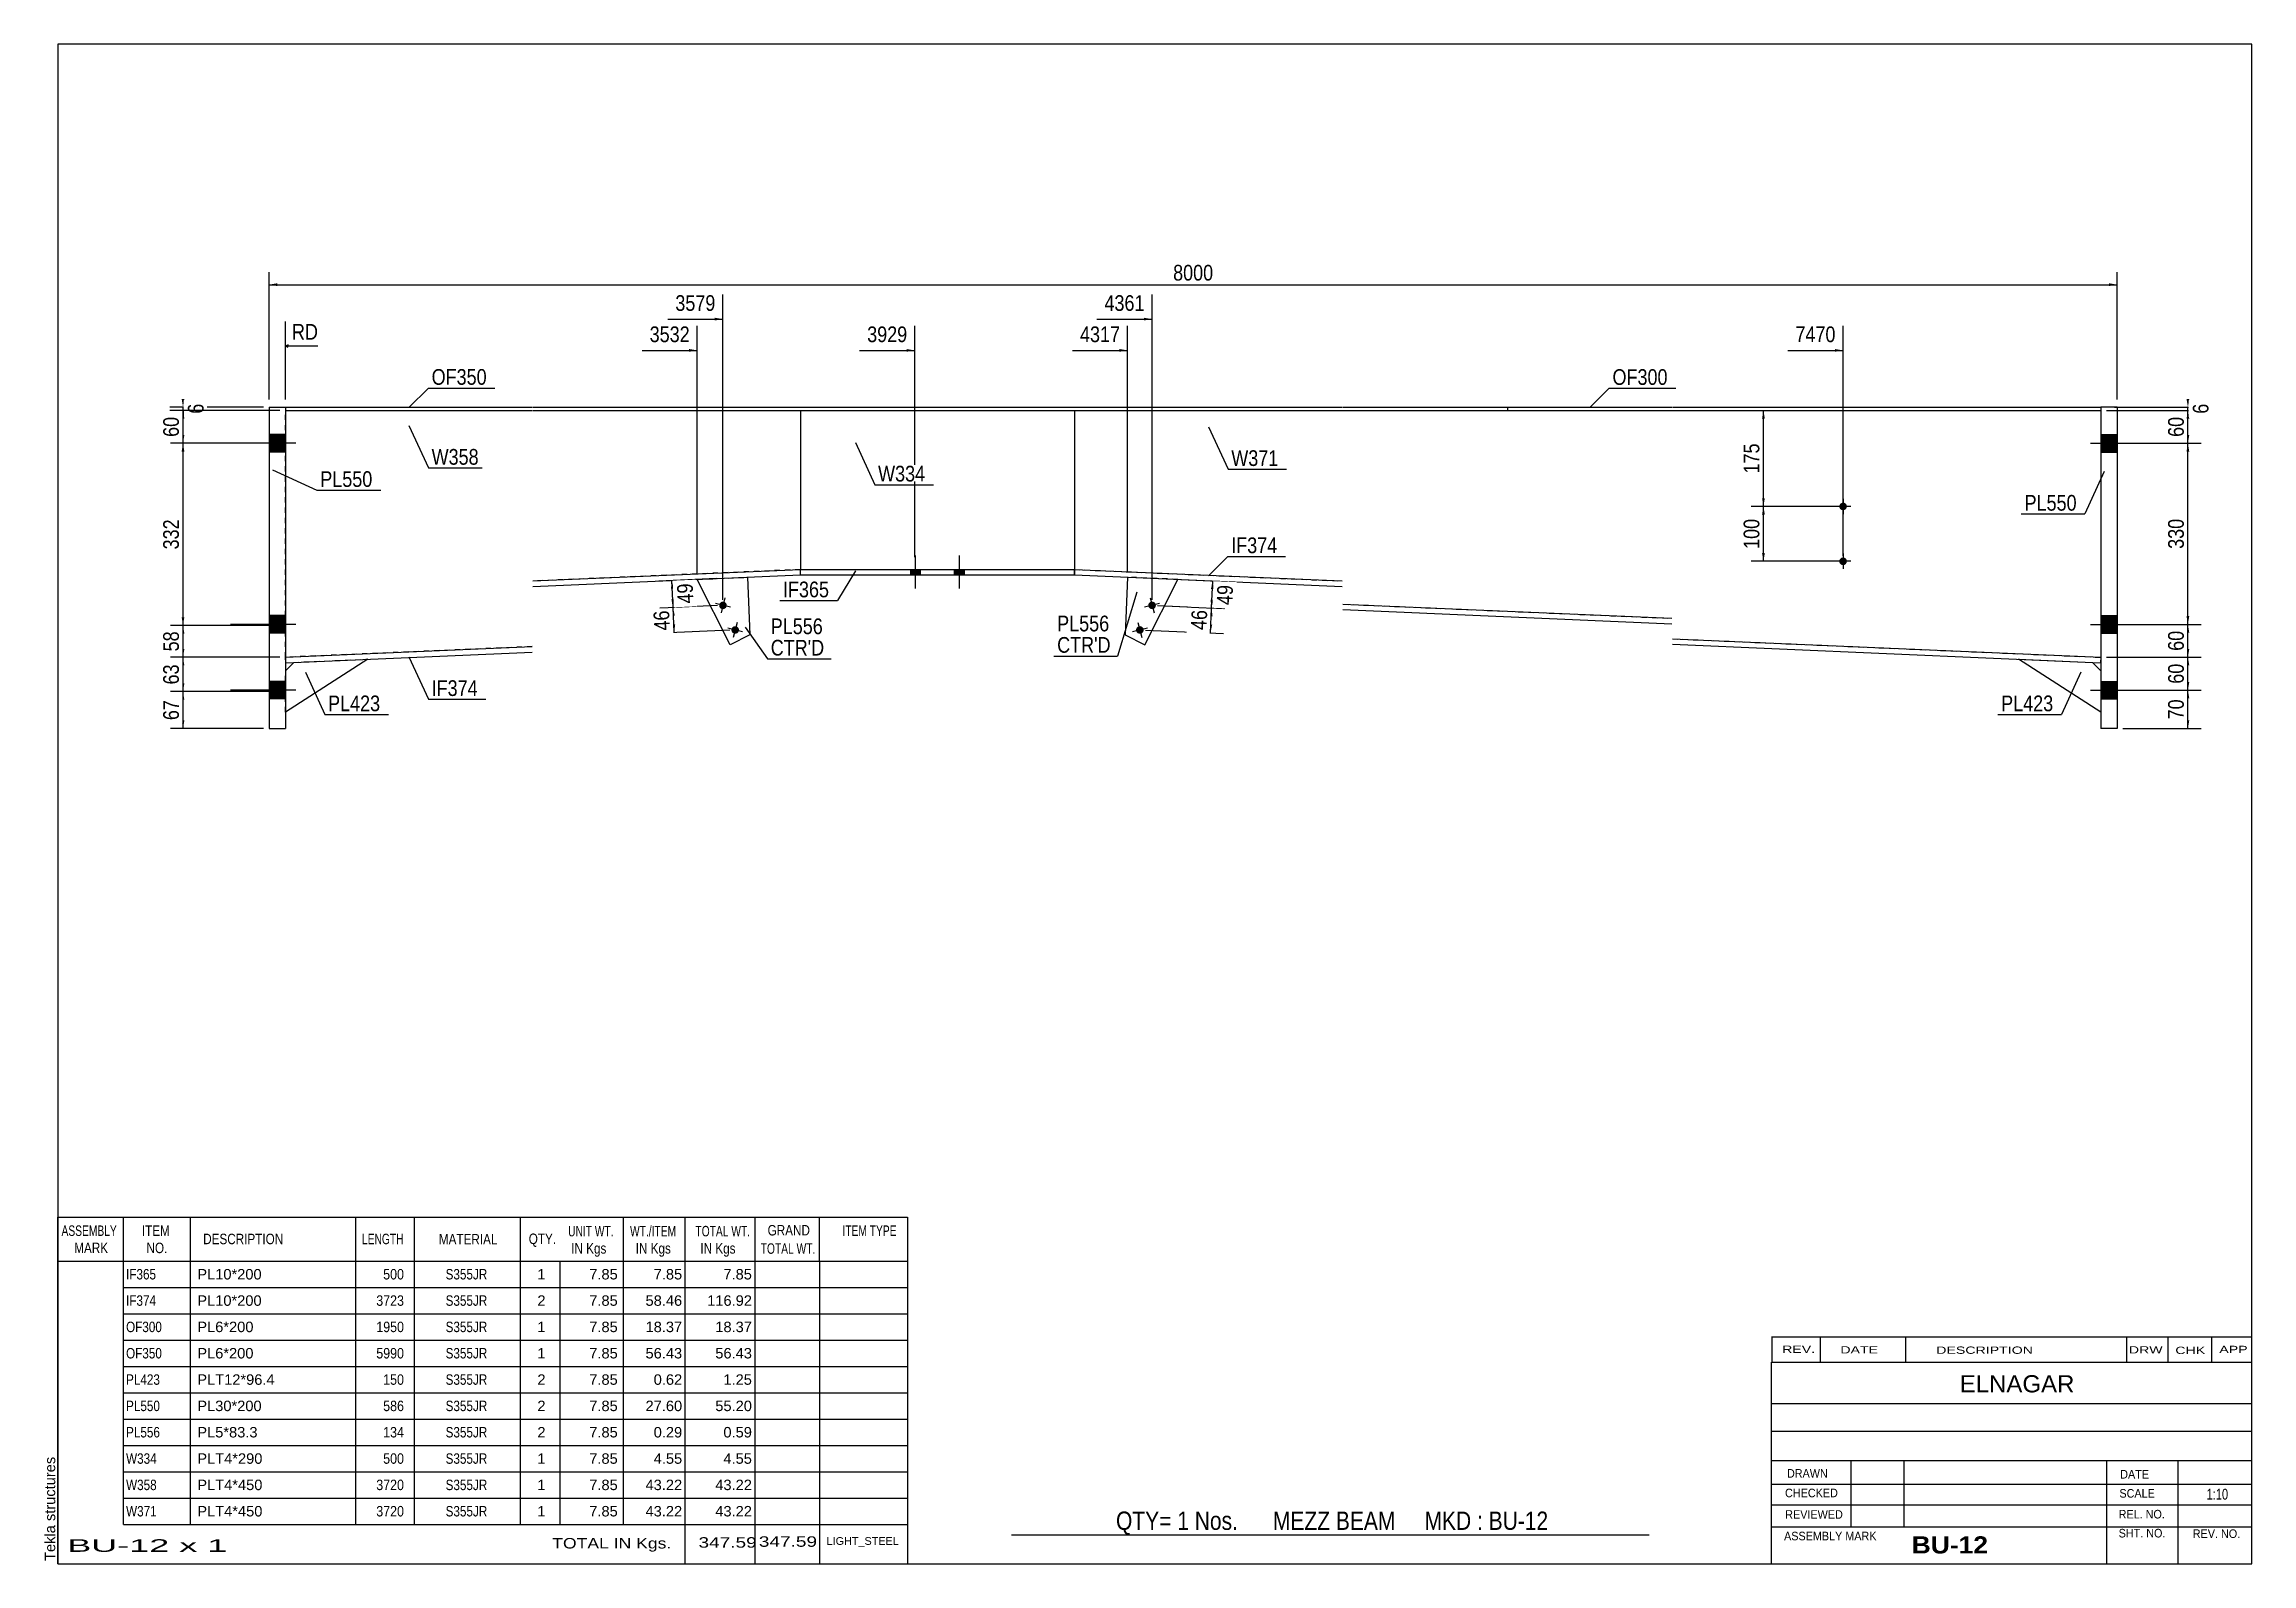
# Model space of a CAD drawing. Header units: millimetres. Extents: x -44 to 359, y -188 to 89.
import ezdxf

# ---------------------------------------------------------------- set-up
doc = ezdxf.new("R2010")
doc.units = ezdxf.units.MM
doc.linetypes.add('DXK_LINE_DOT1', pattern=[1.8814, 0.9407, -0.9407])
doc.styles.add('Arial', font='ARIAL.TTF', dxfattribs={"height": 0.2})
doc.styles.add('Arial Bold', font='ARIALBD.TTF', dxfattribs={"height": 0.2})
doc.styles.add('Arial Narrow', font='ARIALN.TTF', dxfattribs={"height": 0.2})

# ---------------------------------------------------------------- blocks, each defined once
blk = doc.blocks.new('Unknown-624483344-1210')
at = {"color": 5, "linetype": 'Continuous'}
for p, q in [((358.52, 89.26), (-41.48, 89.26)), ((-41.48, 89.26), (-41.48, -187.74)), ((358.52, -187.74), (358.52, 89.26)), ((-41.48, -187.74), (358.52, -187.74))]:
    blk.add_line(p, q, dxfattribs=at)
at = {"color": 174, "linetype": 'Continuous', "style": 'Arial'}
blk.add_text('Tekla structures', height=1.9102, rotation=90, dxfattribs=at).set_placement((-41.98, -187.24))
blk = doc.blocks.new('Part-624483344-1745 - 1231')
at = {"color": 2, "linetype": 'Continuous'}
for p, q in [((45.09, -8.6), (93.89, -6.5)), ((45.09, -9.6), (93.93, -7.5)), ((93.93, -7.5), (93.89, -6.5)), ((0, -22.5), (44.99, -20.57)), ((0.04, -23.5), (0, -22.5)), ((0.04, -23.5), (44.99, -21.57))]:
    blk.add_line(p, q, dxfattribs=at)
blk = doc.blocks.new('Part-624483344-1737 - 1231')
at = {"color": 2, "linetype": 'Continuous'}
for p, q in [((222.79, 23.1), (222.79, 22.5)), ((222.79, 23.1), (252.79, 23.1)), ((222.79, 22.5), (252.79, 22.5)), ((252.89, 23.1), (330.99, 23.1)), ((252.89, 22.5), (330.99, 22.5)), ((330.99, 23.1), (330.99, 22.5))]:
    blk.add_line(p, q, dxfattribs=at)
blk = doc.blocks.new('Part-624483344-1734 - 1231')
at = {"color": 2, "linetype": 'Continuous'}
for p, q in [((0, 23.1), (0, 22.5)), ((0, 23.1), (44.99, 23.1)), ((0, 22.5), (44.99, 22.5)), ((45.09, 23.1), (192.69, 23.1)), ((45.09, 22.5), (192.69, 22.5)), ((192.79, 23.1), (222.79, 23.1)), ((192.79, 22.5), (222.79, 22.5)), ((222.79, 23.1), (222.79, 22.5))]:
    blk.add_line(p, q, dxfattribs=at)
blk = doc.blocks.new('Part-624483344-1744 - 1231')
at = {"color": 2, "linetype": 'Continuous'}
blk.add_line((143.89, 22.5), (143.89, -6.5), dxfattribs=at)
at = {"color": 7, "linetype": 'DXK_LINE_DOT1'}
for p, q in [((143.89, 22.5), (192.69, 22.5)), ((192.79, 22.5), (252.79, 22.5)), ((252.89, 22.5), (330.99, 22.5)), ((330.99, 22.5), (330.99, -22.5)), ((143.89, -6.5), (192.69, -8.6)), ((192.79, -12.82), (252.79, -15.4)), ((252.89, -19.14), (330.99, -22.5))]:
    blk.add_line(p, q, dxfattribs=at)
blk = doc.blocks.new('Part-624483344-1736 - 1231')
at = {"color": 2, "linetype": 'Continuous'}
for p, q in [((93.89, 22.5), (93.89, -6.5)), ((143.89, 22.5), (143.89, -6.5))]:
    blk.add_line(p, q, dxfattribs=at)
at = {"color": 7, "linetype": 'DXK_LINE_DOT1'}
for p, q in [((93.89, 22.5), (143.89, 22.5)), ((93.89, -6.5), (143.89, -6.5))]:
    blk.add_line(p, q, dxfattribs=at)
blk = doc.blocks.new('Part-624483344-1747 - 1231')
at = {"color": 2, "linetype": 'Continuous'}
for p, q in [((93.89, -7.5), (93.89, -6.5)), ((93.89, -6.5), (143.89, -6.5)), ((93.89, -7.5), (143.89, -7.5)), ((143.89, -7.5), (143.89, -6.5))]:
    blk.add_line(p, q, dxfattribs=at)
blk = doc.blocks.new('Part-624483344-1751 - 1231')
at = {"color": 2, "linetype": 'Continuous'}
for p, q in [((143.89, -6.5), (143.84, -7.5)), ((143.84, -7.5), (192.69, -9.6)), ((143.89, -6.5), (192.69, -8.6)), ((192.79, -12.82), (252.79, -15.4)), ((192.79, -13.82), (252.79, -16.4)), ((252.89, -19.14), (330.99, -22.5)), ((252.89, -20.14), (330.94, -23.5)), ((330.99, -22.5), (330.94, -23.5))]:
    blk.add_line(p, q, dxfattribs=at)
blk = doc.blocks.new('Part-624483344-1754 - 1231')
at = {"color": 2, "linetype": 'Continuous'}
for p, q in [((333.99, 23.1), (330.99, 23.1)), ((330.99, 23.1), (330.99, -35.5)), ((333.99, 23.1), (333.99, -35.5)), ((333.99, -35.5), (330.99, -35.5))]:
    blk.add_line(p, q, dxfattribs=at)
blk = doc.blocks.new('Part-624483344-1757 - 1231')
at = {"color": 2, "linetype": 'Continuous'}
for p, q in [((330.99, -32.5), (316, -22.86)), ((316, -22.86), (329.49, -23.44)), ((329.49, -23.44), (330.99, -25))]:
    blk.add_line(p, q, dxfattribs=at)
at = {"color": 7, "linetype": 'DXK_LINE_DOT1'}
blk.add_line((330.99, -25), (330.99, -32.5), dxfattribs=at)
blk = doc.blocks.new('Part-624483344-1759 - 1231')
at = {"color": 2, "linetype": 'Continuous'}
for p, q in [((-3, 23.1), (0, 23.1)), ((-3, 23.1), (-3, -35.5)), ((0, 23.1), (0, -35.5)), ((-3, -35.5), (0, -35.5))]:
    blk.add_line(p, q, dxfattribs=at)
blk = doc.blocks.new('Part-624483344-1762 - 1231')
at = {"color": 2, "linetype": 'Continuous'}
for p, q in [((14.99, -22.86), (0, -32.5)), ((0, -25), (1.5, -23.44))]:
    blk.add_line(p, q, dxfattribs=at)
at = {"color": 7, "linetype": 'DXK_LINE_DOT1'}
for p, q in [((1.5, -23.44), (14.99, -22.86)), ((0, -32.5), (0, -25))]:
    blk.add_line(p, q, dxfattribs=at)
blk = doc.blocks.new('Part-624483344-1764 - 1231')
at = {"color": 2, "linetype": 'Continuous'}
for p, q in [((153.55, -7.92), (153.1, -18.43)), ((156.68, -20.21), (162.69, -8.31)), ((153.1, -18.43), (156.68, -20.21))]:
    blk.add_line(p, q, dxfattribs=at)
at = {"color": 7, "linetype": 'DXK_LINE_DOT1'}
for q in [(153.55, -7.92), (162.69, -8.31)]:
    blk.add_line((162.69, -8.31), q, dxfattribs=at)
blk = doc.blocks.new('Part-624483344-1765 - 1231')
at = {"color": 7, "linetype": 'DXK_LINE_DOT1'}
for q in [(84.22, -7.92), (75.09, -8.31), (75.09, -8.31)]:
    blk.add_line((75.09, -8.31), q, dxfattribs=at)
at = {"color": 2, "linetype": 'Continuous'}
for p, q in [((84.22, -7.92), (84.67, -18.42)), ((81.09, -20.21), (75.09, -8.31)), ((84.67, -18.42), (81.09, -20.21))]:
    blk.add_line(p, q, dxfattribs=at)
blk = doc.blocks.new('Part-624483344-1766 - 1231')
at = {"color": 7, "linetype": 'DXK_LINE_DOT1'}
for p, q in [((0, -22.5), (0, 22.5)), ((0, 22.5), (44.99, 22.5)), ((45.09, 22.5), (93.89, 22.5)), ((93.89, -6.5), (45.09, -8.6)), ((44.99, -20.57), (0, -22.5))]:
    blk.add_line(p, q, dxfattribs=at)
at = {"color": 2, "linetype": 'Continuous'}
blk.add_line((93.89, 22.5), (93.89, -6.5), dxfattribs=at)
blk = doc.blocks.new('Bolt-624483344-1767 - 1231')
at = {"linetype": 'Continuous'}
for points in [[(115.79, -6.5), (113.99, -6.5), (113.99, -7.5), (115.79, -7.5)], [(115.79, -6.5), (113.99, -6.5), (113.99, -7.5), (115.79, -7.5)], [(123.79, -6.5), (121.99, -6.5), (121.99, -7.5), (123.79, -7.5)], [(123.79, -6.5), (121.99, -6.5), (121.99, -7.5), (123.79, -7.5)]]:
    blk.add_hatch(color=3, dxfattribs=at).paths.add_polyline_path(points)
at = {"color": 3, "linetype": 'Continuous'}
for p, q in [((114.89, -9.96), (114.89, -3.96)), ((114.89, -9.96), (114.89, -3.96)), ((122.89, -9.96), (122.89, -3.96)), ((122.89, -9.96), (122.89, -3.96)), ((113.99, -7.5), (113.99, -6.5)), ((113.99, -7.5), (113.99, -6.5)), ((115.79, -7.5), (115.79, -6.5)), ((115.79, -7.5), (115.79, -6.5)), ((121.99, -7.5), (121.99, -6.5)), ((121.99, -7.5), (121.99, -6.5)), ((123.79, -7.5), (123.79, -6.5)), ((123.79, -7.5), (123.79, -6.5))]:
    blk.add_line(p, q, dxfattribs=at)
blk = doc.blocks.new('Bolt-624483344-1771 - 1231')
at = {"linetype": 'Continuous'}
for points in [[(330.99, 18.1), (330.99, 14.9), (333.99, 14.9), (333.99, 18.1)], [(330.99, 18.1), (330.99, 14.9), (333.99, 14.9), (333.99, 18.1)], [(330.99, -14.9), (330.99, -18.1), (333.99, -18.1), (333.99, -14.9)], [(330.99, -14.9), (330.99, -18.1), (333.99, -18.1), (333.99, -14.9)], [(330.99, -26.9), (330.99, -30.1), (333.99, -30.1), (333.99, -26.9)], [(330.99, -26.9), (330.99, -30.1), (333.99, -30.1), (333.99, -26.9)]]:
    blk.add_hatch(color=3, dxfattribs=at).paths.add_polyline_path(points)
at = {"color": 3, "linetype": 'Continuous'}
for p, q in [((329.09, 16.5), (340.99, 16.5)), ((329.09, 16.5), (340.99, 16.5)), ((330.99, 18.1), (333.99, 18.1)), ((330.99, 18.1), (333.99, 18.1)), ((330.99, 14.9), (333.99, 14.9)), ((330.99, 14.9), (333.99, 14.9)), ((330.99, -14.9), (333.99, -14.9)), ((330.99, -14.9), (333.99, -14.9)), ((329.09, -16.5), (340.99, -16.5)), ((329.09, -16.5), (340.99, -16.5)), ((330.99, -18.1), (333.99, -18.1)), ((330.99, -18.1), (333.99, -18.1)), ((330.99, -26.9), (333.99, -26.9)), ((330.99, -26.9), (333.99, -26.9)), ((329.09, -28.5), (340.99, -28.5)), ((329.09, -28.5), (340.99, -28.5)), ((330.99, -30.1), (333.99, -30.1)), ((330.99, -30.1), (333.99, -30.1))]:
    blk.add_line(p, q, dxfattribs=at)
blk = doc.blocks.new('Bolt-624483344-1774 - 1231')
at = {"linetype": 'Continuous'}
for points in [[(-3, 18.1), (-3, 14.9), (0, 14.9), (0, 18.1)], [(-3, 18.1), (-3, 14.9), (0, 14.9), (0, 18.1)], [(-3, -14.9), (-3, -18.1), (0, -18.1), (0, -14.9)], [(-3, -14.9), (-3, -18.1), (0, -18.1), (0, -14.9)], [(-3, -26.9), (-3, -30.1), (0, -30.1), (0, -26.9)], [(-3, -26.9), (-3, -30.1), (0, -30.1), (0, -26.9)]]:
    blk.add_hatch(color=3, dxfattribs=at).paths.add_polyline_path(points)
at = {"color": 3, "linetype": 'Continuous'}
for p, q in [((1.9, 16.5), (-10, 16.5)), ((1.9, 16.5), (-10, 16.5)), ((0, 18.1), (-3, 18.1)), ((0, 18.1), (-3, 18.1)), ((0, 14.9), (-3, 14.9)), ((0, 14.9), (-3, 14.9)), ((0, -14.9), (-3, -14.9)), ((0, -14.9), (-3, -14.9)), ((1.9, -16.5), (-10, -16.5)), ((1.9, -16.5), (-10, -16.5)), ((0, -18.1), (-3, -18.1)), ((0, -18.1), (-3, -18.1)), ((0, -26.9), (-3, -26.9)), ((0, -26.9), (-3, -26.9)), ((1.9, -28.5), (-10, -28.5)), ((1.9, -28.5), (-10, -28.5)), ((0, -30.1), (-3, -30.1)), ((0, -30.1), (-3, -30.1))]:
    blk.add_line(p, q, dxfattribs=at)
blk = doc.blocks.new('Bolt-624483344-1777 - 1231')
at = {"linetype": 'Continuous'}
blk.add_hatch(color=3, dxfattribs=at).paths.add_polyline_path([(156.46, -17.35, -1), (155.1, -17.7, -1)])
at = {"color": 3, "linetype": 'Continuous'}
for p, q in [((157.14, -17.17), (154.43, -17.88)), ((155.43, -16.17), (156.13, -18.88))]:
    blk.add_line(p, q, dxfattribs=at)
blk = doc.blocks.new('Bolt-624483344-1778 - 1231')
at = {"linetype": 'Continuous'}
blk.add_hatch(color=3, dxfattribs=at).paths.add_polyline_path([(158.68, -12.87, -1), (157.33, -13.22, -1)])
at = {"color": 3, "linetype": 'Continuous'}
for p, q in [((157.65, -11.69), (158.36, -14.4)), ((159.36, -12.69), (156.65, -13.4))]:
    blk.add_line(p, q, dxfattribs=at)
blk = doc.blocks.new('Bolt-624483344-1779 - 1231')
at = {"linetype": 'Continuous'}
blk.add_hatch(color=3, dxfattribs=at).paths.add_polyline_path([(80.44, -13.22, -1), (79.09, -12.87, -1)])
at = {"color": 3, "linetype": 'Continuous'}
for p, q in [((80.12, -11.69), (79.41, -14.4)), ((81.12, -13.4), (78.41, -12.69))]:
    blk.add_line(p, q, dxfattribs=at)
blk = doc.blocks.new('Bolt-624483344-1780 - 1231')
at = {"linetype": 'Continuous'}
blk.add_hatch(color=3, dxfattribs=at).paths.add_polyline_path([(82.67, -17.7, -1), (81.32, -17.35, -1)])
at = {"color": 3, "linetype": 'Continuous'}
for p, q in [((83.35, -17.88), (80.64, -17.17)), ((82.35, -16.17), (81.64, -18.88))]:
    blk.add_line(p, q, dxfattribs=at)
blk = doc.blocks.new('Bolt-624483344-2809 - 1231')
at = {"linetype": 'Continuous'}
for points in [[(284.69, 4.99, -1), (283.29, 4.99, -1)], [(284.69, -5.01, -1), (283.29, -5.01, -1)]]:
    blk.add_hatch(color=3, dxfattribs=at).paths.add_polyline_path(points)
at = {"color": 3, "linetype": 'Continuous'}
for p, q in [((285.39, 4.99), (282.59, 4.99)), ((283.99, 6.39), (283.99, 3.59)), ((283.99, -3.61), (283.99, -6.41)), ((285.39, -5.01), (282.59, -5.01))]:
    blk.add_line(p, q, dxfattribs=at)
blk = doc.blocks.new('StraightDimension-624483344-4227 - 1231')
at = {"linetype": 'Continuous'}
for points in [[(-18.93, -30.26), (-18.68, -28.76), (-18.43, -30.26)], [(-18.43, -34), (-18.68, -35.5), (-18.93, -34)]]:
    blk.add_hatch(color=7, dxfattribs=at).paths.add_polyline_path(points)
at = {"color": 7, "linetype": 'Continuous'}
for p, q in [((-1, -28.76), (-20.93, -28.76)), ((-18.68, -35.5), (-18.68, -28.76)), ((-4, -35.5), (-20.93, -35.5))]:
    blk.add_line(p, q, dxfattribs=at)
at = {"color": 0}
blk.add_wipeout([(-18.83, -29.7), (-23.03, -29.7), (-23.03, -34.56), (-18.83, -34.56)], dxfattribs=at)
at = {"color": 3, "style": 'Arial Narrow'}
blk.add_text('67', height=2.863, rotation=90.0002, dxfattribs=at).set_placement((-19.43, -33.96))
blk = doc.blocks.new('StraightDimension-624483344-2621 - 1231')
at = {"linetype": 'Continuous'}
for points in [[(168.53, -15), (168.84, -13.51), (169.03, -15.02)], [(168.96, -16.59), (168.65, -18.08), (168.46, -16.57)]]:
    blk.add_hatch(color=7, dxfattribs=at).paths.add_polyline_path(points)
at = {"color": 7, "linetype": 'Continuous'}
for p, q in [((159.01, -13.09), (171.24, -13.62)), ((168.65, -18.08), (168.84, -13.51)), ((156.78, -17.57), (171.05, -18.18))]:
    blk.add_line(p, q, dxfattribs=at)
at = {"color": 0}
blk.add_wipeout([(168.7, -13.36), (164.5, -13.18), (164.3, -18.03), (168.49, -18.22)], dxfattribs=at)
at = {"color": 3, "style": 'Arial Narrow'}
blk.add_text('46', height=2.863, rotation=87.5365, dxfattribs=at).set_placement((167.92, -17.59))
blk = doc.blocks.new('StraightDimension-624483344-4222 - 1231')
at = {"linetype": 'Continuous'}
for points in [[(-18.43, 24.6), (-18.68, 23.1), (-18.93, 24.6)], [(-18.93, 21), (-18.68, 22.5), (-18.43, 21)]]:
    blk.add_hatch(color=7, dxfattribs=at).paths.add_polyline_path(points)
at = {"color": 7, "linetype": 'Continuous'}
for p, q in [((-4, 23.1), (-21.08, 23.1)), ((-1, 22.5), (-21.08, 22.5)), ((-18.68, 22.5), (-18.68, 23.1))]:
    blk.add_line(p, q, dxfattribs=at)
at = {"color": 0}
blk.add_wipeout([(-14.33, 24.31), (-18.53, 24.31), (-18.53, 21.29), (-14.33, 21.29)], dxfattribs=at)
at = {"color": 3, "style": 'Arial Narrow'}
blk.add_text('6', height=2.86, rotation=90.0002, dxfattribs=at).set_placement((-14.93, 21.89))
blk = doc.blocks.new('StraightDimension-624483344-2748 - 1231')
at = {"linetype": 'Continuous'}
for points in [[(70.49, -14.95), (70.68, -13.44), (70.99, -14.93)], [(71.06, -16.49), (70.87, -18), (70.56, -16.51)]]:
    blk.add_hatch(color=7, dxfattribs=at).paths.add_polyline_path(points)
at = {"color": 7, "linetype": 'Continuous'}
for p, q in [((78.77, -13.09), (68.43, -13.53)), ((70.87, -18), (70.68, -13.44)), ((80.99, -17.57), (68.62, -18.1))]:
    blk.add_line(p, q, dxfattribs=at)
at = {"color": 0}
blk.add_wipeout([(70.52, -13.3), (66.32, -13.48), (66.53, -18.33), (70.73, -18.15)], dxfattribs=at)
at = {"color": 3, "style": 'Arial Narrow'}
blk.add_text('46', height=2.863, rotation=92.4582, dxfattribs=at).set_placement((70.1, -17.58))
blk = doc.blocks.new('StraightDimension-624483344-2620 - 1231')
at = {"linetype": 'Continuous'}
for points in [[(169.16, -12.03), (168.84, -13.51), (168.66, -12)], [(168.74, -10.07), (169.06, -8.58), (169.24, -10.09)]]:
    blk.add_hatch(color=7, dxfattribs=at).paths.add_polyline_path(points)
at = {"color": 7, "linetype": 'Continuous'}
for p, q in [((159.22, -8.16), (171.3, -8.68)), ((168.84, -13.51), (169.06, -8.58)), ((159.01, -13.09), (171.09, -13.61))]:
    blk.add_line(p, q, dxfattribs=at)
at = {"color": 0}
blk.add_wipeout([(173.4, -8.81), (169.2, -8.63), (169, -13.48), (173.19, -13.66)], dxfattribs=at)
at = {"color": 3, "style": 'Arial Narrow'}
blk.add_text('49', height=2.863, rotation=87.5365, dxfattribs=at).set_placement((172.62, -13.04))
blk = doc.blocks.new('StraightDimension-624483344-3574 - 1231')
at = {"linetype": 'Continuous'}
blk.add_hatch(color=7, dxfattribs=at).paths.add_polyline_path([(152.05, 33.69), (153.55, 33.44), (152.05, 33.19)])
at = {"color": 7, "linetype": 'Continuous'}
for p, q in [((153.55, -6.92), (153.55, 37.94)), ((143.49, 33.44), (153.55, 33.44))]:
    blk.add_line(p, q, dxfattribs=at)
at = {"color": 0}
blk.add_wipeout([(152.78, 34.34), (152.78, 38.54), (144.26, 38.54), (144.26, 34.34)], dxfattribs=at)
at = {"color": 3, "style": 'Arial Narrow'}
blk.add_text('4317', height=2.863, dxfattribs=at).set_placement((144.86, 34.94))
blk = doc.blocks.new('StraightDimension-624483344-2747 - 1231')
at = {"linetype": 'Continuous'}
for points in [[(70.28, -10.02), (70.46, -8.51), (70.78, -10)], [(70.86, -11.93), (70.68, -13.44), (70.36, -11.95)]]:
    blk.add_hatch(color=7, dxfattribs=at).paths.add_polyline_path(points)
at = {"color": 7, "linetype": 'Continuous'}
for p, q in [((78.56, -8.16), (68.07, -8.61)), ((70.68, -13.44), (70.46, -8.51)), ((78.77, -13.09), (68.28, -13.54))]:
    blk.add_line(p, q, dxfattribs=at)
at = {"color": 0}
blk.add_wipeout([(74.81, -8.36), (70.62, -8.54), (70.82, -13.39), (75.02, -13.21)], dxfattribs=at)
at = {"color": 3, "style": 'Arial Narrow'}
blk.add_text('49', height=2.863, rotation=92.4582, dxfattribs=at).set_placement((74.39, -12.64))
blk = doc.blocks.new('StraightDimension-624483344-3572 - 1231')
at = {"linetype": 'Continuous'}
blk.add_hatch(color=7, dxfattribs=at).paths.add_polyline_path([(282.49, 33.69), (283.99, 33.44), (282.49, 33.19)])
at = {"color": 7, "linetype": 'Continuous'}
for p, q in [((283.99, -4.01), (283.99, 37.94)), ((273.92, 33.44), (283.99, 33.44))]:
    blk.add_line(p, q, dxfattribs=at)
at = {"color": 0}
blk.add_wipeout([(283.21, 34.34), (283.21, 38.54), (274.7, 38.54), (274.7, 34.34)], dxfattribs=at)
at = {"color": 3, "style": 'Arial Narrow'}
blk.add_text('7470', height=2.863, dxfattribs=at).set_placement((275.3, 34.94))
blk = doc.blocks.new('StraightDimension-624483344-4112 - 1231')
at = {"linetype": 'Continuous'}
for points in [[(346.61, 21), (346.86, 22.5), (347.11, 21)], [(347.11, 18), (346.86, 16.5), (346.61, 18)]]:
    blk.add_hatch(color=7, dxfattribs=at).paths.add_polyline_path(points)
at = {"color": 7, "linetype": 'Continuous'}
for p, q in [((331.99, 22.5), (349.26, 22.5)), ((346.86, 16.5), (346.86, 22.5)), ((334.99, 16.5), (349.26, 16.5))]:
    blk.add_line(p, q, dxfattribs=at)
at = {"color": 0}
blk.add_wipeout([(346.71, 21.93), (342.51, 21.93), (342.51, 17.07), (346.71, 17.07)], dxfattribs=at)
at = {"color": 3, "style": 'Arial Narrow'}
blk.add_text('60', height=2.863, rotation=90.0002, dxfattribs=at).set_placement((346.11, 17.67))
blk = doc.blocks.new('StraightDimension-624483344-4113 - 1231')
at = {"linetype": 'Continuous'}
for points in [[(346.61, 15), (346.86, 16.5), (347.11, 15)], [(347.11, -15), (346.86, -16.5), (346.61, -15)]]:
    blk.add_hatch(color=7, dxfattribs=at).paths.add_polyline_path(points)
at = {"color": 7, "linetype": 'Continuous'}
for p, q in [((334.99, 16.5), (349.26, 16.5)), ((346.86, -16.5), (346.86, 16.5)), ((334.99, -16.5), (349.26, -16.5))]:
    blk.add_line(p, q, dxfattribs=at)
at = {"color": 0}
blk.add_wipeout([(346.71, 3.34), (342.51, 3.34), (342.51, -3.34), (346.71, -3.34)], dxfattribs=at)
at = {"color": 3, "style": 'Arial Narrow'}
blk.add_text('330', height=2.863, rotation=90.0002, dxfattribs=at).set_placement((346.11, -2.74))
blk = doc.blocks.new('StraightDimension-624483344-4116 - 1231')
at = {"linetype": 'Continuous'}
for points in [[(346.61, -30), (346.86, -28.5), (347.11, -30)], [(347.11, -34), (346.86, -35.5), (346.61, -34)]]:
    blk.add_hatch(color=7, dxfattribs=at).paths.add_polyline_path(points)
at = {"color": 7, "linetype": 'Continuous'}
for p, q in [((334.99, -28.5), (349.26, -28.5)), ((346.86, -35.5), (346.86, -28.5)), ((334.99, -35.5), (349.26, -35.5))]:
    blk.add_line(p, q, dxfattribs=at)
at = {"color": 0}
blk.add_wipeout([(346.71, -29.57), (342.51, -29.57), (342.51, -34.43), (346.71, -34.43)], dxfattribs=at)
at = {"color": 3, "style": 'Arial Narrow'}
blk.add_text('70', height=2.863, rotation=90.0002, dxfattribs=at).set_placement((346.11, -33.83))
blk = doc.blocks.new('StraightDimension-624483344-4114 - 1231')
at = {"linetype": 'Continuous'}
for points in [[(346.61, -18), (346.86, -16.5), (347.11, -18)], [(347.11, -21), (346.86, -22.5), (346.61, -21)]]:
    blk.add_hatch(color=7, dxfattribs=at).paths.add_polyline_path(points)
at = {"color": 7, "linetype": 'Continuous'}
for p, q in [((334.99, -16.5), (349.26, -16.5)), ((346.86, -22.5), (346.86, -16.5)), ((331.99, -22.5), (349.26, -22.5))]:
    blk.add_line(p, q, dxfattribs=at)
at = {"color": 0}
blk.add_wipeout([(346.71, -17.07), (342.51, -17.07), (342.51, -21.93), (346.71, -21.93)], dxfattribs=at)
at = {"color": 3, "style": 'Arial Narrow'}
blk.add_text('60', height=2.863, rotation=90.0002, dxfattribs=at).set_placement((346.11, -21.33))
blk = doc.blocks.new('StraightDimension-624483344-4225 - 1231')
at = {"linetype": 'Continuous'}
for points in [[(-18.93, -18.2), (-18.68, -16.7), (-18.43, -18.2)], [(-18.43, -21), (-18.68, -22.5), (-18.93, -21)]]:
    blk.add_hatch(color=7, dxfattribs=at).paths.add_polyline_path(points)
at = {"color": 7, "linetype": 'Continuous'}
for p, q in [((-1, -16.7), (-20.93, -16.7)), ((-18.68, -22.5), (-18.68, -16.7)), ((-1, -22.5), (-20.93, -22.5))]:
    blk.add_line(p, q, dxfattribs=at)
at = {"color": 0}
blk.add_wipeout([(-18.83, -17.17), (-23.03, -17.17), (-23.03, -22.03), (-18.83, -22.03)], dxfattribs=at)
at = {"color": 3, "style": 'Arial Narrow'}
blk.add_text('58', height=2.863, rotation=90.0002, dxfattribs=at).set_placement((-19.43, -21.43))
blk = doc.blocks.new('StraightDimension-624483344-3048 - 1231')
at = {"linetype": 'Continuous'}
for points in [[(269.22, 21), (269.47, 22.5), (269.72, 21)], [(269.72, 6.49), (269.47, 4.99), (269.22, 6.49)]]:
    blk.add_hatch(color=7, dxfattribs=at).paths.add_polyline_path(points)
at = {"color": 7, "linetype": 'Continuous'}
for p, q in [((144.89, 22.5), (271.87, 22.5)), ((269.47, 4.99), (269.47, 22.5)), ((282.99, 4.99), (267.22, 4.99))]:
    blk.add_line(p, q, dxfattribs=at)
at = {"color": 0}
blk.add_wipeout([(269.32, 17.09), (265.12, 17.09), (265.12, 10.4), (269.32, 10.4)], dxfattribs=at)
at = {"color": 3, "style": 'Arial Narrow'}
blk.add_text('175', height=2.863, rotation=90.0002, dxfattribs=at).set_placement((268.72, 11))
blk = doc.blocks.new('StraightDimension-624483344-1459 - 1231')
at = {"linetype": 'Continuous'}
for points in [[(-1.5, 45.17), (-3, 45.42), (-1.5, 45.67)], [(332.49, 45.67), (333.99, 45.42), (332.49, 45.17)]]:
    blk.add_hatch(color=7, dxfattribs=at).paths.add_polyline_path(points)
at = {"color": 7, "linetype": 'Continuous'}
for p, q in [((-3, 24.5), (-3, 47.67)), ((-3, 45.42), (333.99, 45.42)), ((333.99, 24.5), (333.99, 47.67))]:
    blk.add_line(p, q, dxfattribs=at)
at = {"color": 0}
blk.add_wipeout([(169.75, 45.57), (169.75, 49.77), (161.24, 49.77), (161.24, 45.57)], dxfattribs=at)
at = {"color": 3, "style": 'Arial Narrow'}
blk.add_text('8000', height=2.863, dxfattribs=at).set_placement((161.84, 46.17))
blk = doc.blocks.new('StraightDimension-624483344-3049 - 1231')
at = {"linetype": 'Continuous'}
for points in [[(269.22, 3.49), (269.47, 4.99), (269.72, 3.49)], [(269.72, -3.51), (269.47, -5.01), (269.22, -3.51)]]:
    blk.add_hatch(color=7, dxfattribs=at).paths.add_polyline_path(points)
at = {"color": 7, "linetype": 'Continuous'}
for p, q in [((282.99, 4.99), (267.22, 4.99)), ((269.47, -5.01), (269.47, 4.99)), ((282.99, -5.01), (267.22, -5.01))]:
    blk.add_line(p, q, dxfattribs=at)
at = {"color": 0}
blk.add_wipeout([(269.32, 3.33), (265.12, 3.33), (265.12, -3.35), (269.32, -3.35)], dxfattribs=at)
at = {"color": 3, "style": 'Arial Narrow'}
blk.add_text('100', height=2.863, rotation=90.0002, dxfattribs=at).set_placement((268.72, -2.75))
blk = doc.blocks.new('StraightDimension-624483344-3573 - 1231')
at = {"linetype": 'Continuous'}
blk.add_hatch(color=7, dxfattribs=at).paths.add_polyline_path([(156.51, 39.39), (158.01, 39.14), (156.51, 38.89)])
at = {"color": 7, "linetype": 'Continuous'}
for p, q in [((158.01, -12.05), (158.01, 43.64)), ((147.95, 39.14), (158.01, 39.14))]:
    blk.add_line(p, q, dxfattribs=at)
at = {"color": 0}
blk.add_wipeout([(157.23, 40.04), (157.23, 44.24), (148.72, 44.24), (148.72, 40.04)], dxfattribs=at)
at = {"color": 3, "style": 'Arial Narrow'}
blk.add_text('4361', height=2.863, dxfattribs=at).set_placement((149.32, 40.64))
blk = doc.blocks.new('StraightDimension-624483344-3575 - 1231')
at = {"linetype": 'Continuous'}
blk.add_hatch(color=7, dxfattribs=at).paths.add_polyline_path([(113.24, 33.69), (114.74, 33.44), (113.24, 33.19)])
at = {"color": 7, "linetype": 'Continuous'}
for p, q in [((114.74, -4.23), (114.74, 37.94)), ((104.68, 33.44), (114.74, 33.44))]:
    blk.add_line(p, q, dxfattribs=at)
at = {"color": 0}
blk.add_wipeout([(113.97, 34.34), (113.97, 38.54), (105.46, 38.54), (105.46, 34.34)], dxfattribs=at)
at = {"color": 3, "style": 'Arial Narrow'}
blk.add_text('3929', height=2.863, dxfattribs=at).set_placement((106.06, 34.94))
blk = doc.blocks.new('StraightDimension-624483344-3576 - 1231')
at = {"linetype": 'Continuous'}
blk.add_hatch(color=7, dxfattribs=at).paths.add_polyline_path([(78.27, 39.39), (79.77, 39.14), (78.27, 38.89)])
at = {"color": 7, "linetype": 'Continuous'}
for p, q in [((79.77, -12.05), (79.77, 43.64)), ((69.7, 39.14), (79.77, 39.14))]:
    blk.add_line(p, q, dxfattribs=at)
at = {"color": 0}
blk.add_wipeout([(78.99, 40.04), (78.99, 44.24), (70.48, 44.24), (70.48, 40.04)], dxfattribs=at)
at = {"color": 3, "style": 'Arial Narrow'}
blk.add_text('3579', height=2.863, dxfattribs=at).set_placement((71.08, 40.64))
blk = doc.blocks.new('StraightDimension-624483344-3577 - 1231')
at = {"linetype": 'Continuous'}
blk.add_hatch(color=7, dxfattribs=at).paths.add_polyline_path([(73.59, 33.69), (75.09, 33.44), (73.59, 33.19)])
at = {"color": 7, "linetype": 'Continuous'}
for p, q in [((75.09, -7.31), (75.09, 37.94)), ((65.02, 33.44), (75.09, 33.44))]:
    blk.add_line(p, q, dxfattribs=at)
at = {"color": 0, "linetype": 'Continuous'}
blk.add_wipeout([(6.53, 34.79), (6.53, 38.99), (0.59, 38.99), (0.59, 34.79)], dxfattribs=at)
at = {"color": 7, "linetype": 'Continuous'}
for p, q in [((0, 24.5), (0, 38.69)), ((0.5, 34.44), (0, 34.19)), ((0.5, 33.94), (0, 34.19)), ((5.93, 34.19), (0, 34.19))]:
    blk.add_line(p, q, dxfattribs=at)
at = {"color": 3, "linetype": 'Continuous', "style": 'Arial Narrow'}
blk.add_text('RD', height=2.863, dxfattribs=at).set_placement((1.19, 35.39))
at = {"color": 0}
blk.add_wipeout([(74.31, 34.34), (74.31, 38.54), (65.8, 38.54), (65.8, 34.34)], dxfattribs=at)
at = {"color": 3, "style": 'Arial Narrow'}
blk.add_text('3532', height=2.863, dxfattribs=at).set_placement((66.4, 34.94))
blk = doc.blocks.new('StraightDimension-624483344-4111 - 1231')
at = {"linetype": 'Continuous'}
for points in [[(347.11, 24.6), (346.86, 23.1), (346.61, 24.6)], [(346.61, 21), (346.86, 22.5), (347.11, 21)]]:
    blk.add_hatch(color=7, dxfattribs=at).paths.add_polyline_path(points)
at = {"color": 7, "linetype": 'Continuous'}
for p, q in [((331.99, 22.5), (349.11, 22.5)), ((333.49, 23.1), (349.11, 23.1)), ((346.86, 22.5), (346.86, 23.1))]:
    blk.add_line(p, q, dxfattribs=at)
at = {"color": 0}
blk.add_wipeout([(351.21, 24.31), (347.01, 24.31), (347.01, 21.29), (351.21, 21.29)], dxfattribs=at)
at = {"color": 3, "style": 'Arial Narrow'}
blk.add_text('6', height=2.86, rotation=90.0002, dxfattribs=at).set_placement((350.61, 21.89))
blk = doc.blocks.new('StraightDimension-624483344-4115 - 1231')
at = {"linetype": 'Continuous'}
for points in [[(346.61, -24), (346.86, -22.5), (347.11, -24)], [(347.11, -27), (346.86, -28.5), (346.61, -27)]]:
    blk.add_hatch(color=7, dxfattribs=at).paths.add_polyline_path(points)
at = {"color": 7, "linetype": 'Continuous'}
for p, q in [((331.99, -22.5), (349.26, -22.5)), ((346.86, -28.5), (346.86, -22.5)), ((334.99, -28.5), (349.26, -28.5))]:
    blk.add_line(p, q, dxfattribs=at)
at = {"color": 0}
blk.add_wipeout([(346.71, -23.07), (342.51, -23.07), (342.51, -27.93), (346.71, -27.93)], dxfattribs=at)
at = {"color": 3, "style": 'Arial Narrow'}
blk.add_text('60', height=2.863, rotation=90.0002, dxfattribs=at).set_placement((346.11, -27.33))
blk = doc.blocks.new('StraightDimension-624483344-4223 - 1231')
at = {"linetype": 'Continuous'}
for points in [[(-18.93, 21), (-18.68, 22.5), (-18.43, 21)], [(-18.43, 18), (-18.68, 16.5), (-18.93, 18)]]:
    blk.add_hatch(color=7, dxfattribs=at).paths.add_polyline_path(points)
at = {"color": 7, "linetype": 'Continuous'}
for p, q in [((-1, 22.5), (-20.93, 22.5)), ((-18.68, 16.5), (-18.68, 22.5)), ((-1, 16.5), (-20.93, 16.5))]:
    blk.add_line(p, q, dxfattribs=at)
at = {"color": 0}
blk.add_wipeout([(-18.83, 21.93), (-23.03, 21.93), (-23.03, 17.07), (-18.83, 17.07)], dxfattribs=at)
at = {"color": 3, "style": 'Arial Narrow'}
blk.add_text('60', height=2.863, rotation=90.0002, dxfattribs=at).set_placement((-19.43, 17.67))
blk = doc.blocks.new('StraightDimension-624483344-4224 - 1231')
at = {"linetype": 'Continuous'}
for points in [[(-18.93, 15), (-18.68, 16.5), (-18.43, 15)], [(-18.43, -15.2), (-18.68, -16.7), (-18.93, -15.2)]]:
    blk.add_hatch(color=7, dxfattribs=at).paths.add_polyline_path(points)
at = {"color": 7, "linetype": 'Continuous'}
for p, q in [((-1, 16.5), (-20.93, 16.5)), ((-18.68, -16.7), (-18.68, 16.5)), ((-1, -16.7), (-20.93, -16.7))]:
    blk.add_line(p, q, dxfattribs=at)
at = {"color": 0}
blk.add_wipeout([(-18.83, 3.24), (-23.03, 3.24), (-23.03, -3.44), (-18.83, -3.44)], dxfattribs=at)
at = {"color": 3, "style": 'Arial Narrow'}
blk.add_text('332', height=2.863, rotation=90.0002, dxfattribs=at).set_placement((-19.43, -2.84))
blk = doc.blocks.new('StraightDimension-624483344-4226 - 1231')
at = {"linetype": 'Continuous'}
for points in [[(-18.93, -24), (-18.68, -22.5), (-18.43, -24)], [(-18.43, -27.26), (-18.68, -28.76), (-18.93, -27.26)]]:
    blk.add_hatch(color=7, dxfattribs=at).paths.add_polyline_path(points)
at = {"color": 7, "linetype": 'Continuous'}
for p, q in [((-1, -22.5), (-20.93, -22.5)), ((-18.68, -28.76), (-18.68, -22.5)), ((-1, -28.76), (-20.93, -28.76))]:
    blk.add_line(p, q, dxfattribs=at)
at = {"color": 0}
blk.add_wipeout([(-18.83, -23.2), (-23.03, -23.2), (-23.03, -28.06), (-18.83, -28.06)], dxfattribs=at)
at = {"color": 3, "style": 'Arial Narrow'}
blk.add_text('63', height=2.863, rotation=90.0002, dxfattribs=at).set_placement((-19.43, -27.46))
blk = doc.blocks.new('CBS_BOM-624483344-4289')
at = {"color": 7, "linetype": 'Continuous'}
for p, q in [((-41.51, -132.57), (-41.51, -124.57)), ((-41.51, -124.57), (113.41, -124.57)), ((-29.51, -132.57), (-29.51, -124.57)), ((-17.32, -132.57), (-17.32, -124.57)), ((12.84, -132.57), (12.84, -124.57)), ((23.52, -132.57), (23.52, -124.57)), ((42.84, -132.57), (42.84, -124.57)), ((61.64, -132.57), (61.64, -124.57)), ((72.85, -132.57), (72.85, -124.57)), ((85.64, -132.57), (85.64, -124.57)), ((97.39, -132.57), (97.39, -124.57)), ((113.41, -124.58), (113.4, -132.56)), ((-41.51, -132.57), (113.41, -132.57)), ((-41.51, -137.37), (-41.51, -132.57)), ((-29.51, -137.37), (-29.51, -132.57)), ((-17.32, -137.37), (-17.32, -132.57)), ((12.84, -137.37), (12.84, -132.57)), ((23.52, -137.37), (23.52, -132.57)), ((42.84, -137.37), (42.84, -132.57)), ((50.1, -137.37), (50.1, -132.57)), ((61.64, -137.37), (61.64, -132.57)), ((72.85, -137.37), (72.85, -132.57)), ((85.64, -137.37), (85.64, -132.57)), ((97.4, -137.37), (97.4, -132.57)), ((113.41, -132.57), (113.41, -137.37)), ((-41.51, -142.17), (-41.51, -137.37)), ((-29.51, -137.37), (113.41, -137.37)), ((-29.51, -142.17), (-29.51, -137.37)), ((-17.32, -142.17), (-17.32, -137.37)), ((12.84, -142.17), (12.84, -137.37)), ((23.52, -142.17), (23.52, -137.37)), ((42.84, -142.17), (42.84, -137.37)), ((50.1, -142.17), (50.1, -137.37)), ((61.64, -142.17), (61.64, -137.37)), ((72.85, -142.17), (72.85, -137.37)), ((85.64, -142.17), (85.64, -137.37)), ((97.4, -142.17), (97.4, -137.37)), ((113.41, -137.37), (113.41, -142.17)), ((-41.51, -146.97), (-41.51, -142.17)), ((-29.51, -142.17), (113.41, -142.17)), ((-29.51, -146.97), (-29.51, -142.17)), ((-17.32, -146.97), (-17.32, -142.17)), ((12.84, -146.97), (12.84, -142.17)), ((23.52, -146.97), (23.52, -142.17)), ((42.84, -146.97), (42.84, -142.17)), ((50.1, -146.97), (50.1, -142.17)), ((61.64, -146.97), (61.64, -142.17)), ((72.85, -146.97), (72.85, -142.17)), ((85.64, -146.97), (85.64, -142.17)), ((97.4, -146.97), (97.4, -142.17)), ((113.41, -142.17), (113.41, -146.97)), ((-41.51, -151.77), (-41.51, -146.97)), ((-29.51, -146.97), (113.41, -146.97)), ((-29.51, -151.77), (-29.51, -146.97)), ((-17.32, -151.77), (-17.32, -146.97)), ((12.84, -151.77), (12.84, -146.97)), ((23.52, -151.77), (23.52, -146.97)), ((42.84, -151.77), (42.84, -146.97)), ((50.1, -151.77), (50.1, -146.97)), ((61.64, -151.77), (61.64, -146.97)), ((72.85, -151.77), (72.85, -146.97)), ((85.64, -151.77), (85.64, -146.97)), ((97.4, -151.77), (97.4, -146.97)), ((113.41, -146.97), (113.41, -151.77)), ((-41.51, -156.57), (-41.51, -151.77)), ((-29.51, -151.77), (113.41, -151.77)), ((-29.51, -156.57), (-29.51, -151.77)), ((-17.32, -156.57), (-17.32, -151.77)), ((12.84, -156.57), (12.84, -151.77)), ((23.52, -156.57), (23.52, -151.77)), ((42.84, -156.57), (42.84, -151.77)), ((50.1, -156.57), (50.1, -151.77)), ((61.64, -156.57), (61.64, -151.77)), ((72.85, -156.57), (72.85, -151.77)), ((85.64, -156.57), (85.64, -151.77)), ((97.4, -156.57), (97.4, -151.77)), ((113.41, -151.77), (113.41, -156.57)), ((-41.51, -161.37), (-41.51, -156.57)), ((-29.51, -156.57), (113.41, -156.57)), ((-29.51, -161.37), (-29.51, -156.57)), ((-17.32, -161.37), (-17.32, -156.57)), ((12.84, -161.37), (12.84, -156.57)), ((23.52, -161.37), (23.52, -156.57)), ((42.84, -161.37), (42.84, -156.57)), ((50.1, -161.37), (50.1, -156.57)), ((61.64, -161.37), (61.64, -156.57)), ((72.85, -161.37), (72.85, -156.57)), ((85.64, -161.37), (85.64, -156.57)), ((97.4, -161.37), (97.4, -156.57)), ((113.41, -156.57), (113.41, -161.37)), ((-41.51, -166.17), (-41.51, -161.37)), ((-29.51, -161.37), (113.41, -161.37)), ((-29.51, -166.17), (-29.51, -161.37)), ((-17.32, -166.17), (-17.32, -161.37)), ((12.84, -166.17), (12.84, -161.37)), ((23.52, -166.17), (23.52, -161.37)), ((42.84, -166.17), (42.84, -161.37)), ((50.1, -166.17), (50.1, -161.37)), ((61.64, -166.17), (61.64, -161.37)), ((72.85, -166.17), (72.85, -161.37)), ((85.64, -166.17), (85.64, -161.37)), ((97.4, -166.17), (97.4, -161.37)), ((113.41, -161.37), (113.41, -166.17)), ((-41.51, -170.97), (-41.51, -166.17)), ((-29.51, -166.17), (113.41, -166.17)), ((-29.51, -170.97), (-29.51, -166.17)), ((-17.32, -170.97), (-17.32, -166.17)), ((12.84, -170.97), (12.84, -166.17)), ((23.52, -170.97), (23.52, -166.17)), ((42.84, -170.97), (42.84, -166.17)), ((50.1, -170.97), (50.1, -166.17)), ((61.64, -170.97), (61.64, -166.17)), ((72.85, -170.97), (72.85, -166.17)), ((85.64, -170.97), (85.64, -166.17)), ((97.4, -170.97), (97.4, -166.17)), ((113.41, -166.17), (113.41, -170.97)), ((-41.51, -175.77), (-41.51, -170.97)), ((-29.51, -170.97), (113.41, -170.97)), ((-29.51, -175.77), (-29.51, -170.97)), ((-17.32, -175.77), (-17.32, -170.97)), ((12.84, -175.77), (12.84, -170.97)), ((23.52, -175.77), (23.52, -170.97)), ((42.84, -175.77), (42.84, -170.97)), ((50.1, -175.77), (50.1, -170.97)), ((61.64, -175.77), (61.64, -170.97)), ((72.85, -175.77), (72.85, -170.97)), ((85.64, -175.77), (85.64, -170.97)), ((97.4, -175.77), (97.4, -170.97)), ((113.41, -170.97), (113.41, -175.77)), ((-41.51, -180.57), (-41.51, -175.77)), ((-29.51, -175.77), (113.41, -175.77)), ((-29.51, -180.57), (-29.51, -175.77)), ((-17.32, -180.57), (-17.32, -175.77)), ((12.84, -180.57), (12.84, -175.77)), ((23.52, -180.57), (23.52, -175.77)), ((42.84, -180.57), (42.84, -175.77)), ((50.1, -180.57), (50.1, -175.77)), ((61.64, -180.57), (61.64, -175.77)), ((72.85, -180.57), (72.85, -175.77)), ((85.64, -180.57), (85.64, -175.77)), ((97.4, -180.57), (97.4, -175.77)), ((113.41, -175.77), (113.41, -180.57)), ((-41.51, -187.77), (-41.51, -180.59)), ((-29.51, -180.57), (113.41, -180.57)), ((72.85, -187.77), (72.85, -180.59)), ((85.64, -187.77), (85.64, -180.59)), ((97.44, -187.77), (97.44, -180.59)), ((113.41, -180.57), (113.41, -187.77)), ((-41.51, -187.77), (113.41, -187.77))]:
    blk.add_line(p, q, dxfattribs=at)
at = {"color": 3, "linetype": 'Continuous', "style": 'Arial'}
for s, height, width, p in [('ASSEMBLY', 1.91, 0.7, (-40.83, -127.99)), ('ITEM', 1.91, 0.8, (-26.19, -127.99)), ('DESCRIPTION', 1.9102, 0.8, (-15, -129.5)), ('LENGTH', 1.91, 0.7, (13.95, -129.5)), ('MATERIAL', 1.91, 0.8, (27.97, -129.55)), ('QTY.', 1.91, 0.8, (44.36, -129.47)), ('UNIT WT.', 1.91, 0.7, (51.53, -128.07)), ('WT./ITEM', 1.91, 0.7, (62.82, -128.07)), ('TOTAL WT.', 1.91, 0.7, (74.75, -128.07)), ('GRAND', 1.91, 0.8, (87.91, -127.91)), ('ITEM TYPE', 1.91, 0.7, (101.55, -127.99)), ('MARK', 1.91, 0.8, (-38.51, -131.13)), ('NO.', 1.91, 0.8, (-25.33, -131.13)), ('IN Kgs', 1.91, 0.8, (52.1, -131.21)), ('IN Kgs', 1.91, 0.8, (63.86, -131.21)), ('IN Kgs', 1.91, 0.8, (75.65, -131.21)), ('TOTAL WT.', 1.91, 0.7, (86.65, -131.25))]:
    blk.add_text(s, height=height, dxfattribs=dict(at, width=width)).set_placement(p)
at = {"color": 7, "linetype": 'Continuous', "style": 'Arial'}
for s, width, p in [('IF365', 0.8, (-29.06, -135.93)), ('500', 0.85, (17.82, -135.93)), ('S355JR', 0.8, (29.2, -135.93)), ('IF374', 0.8, (-29.06, -140.73)), ('3723', 0.85, (16.56, -140.73)), ('S355JR', 0.8, (29.2, -140.73)), ('OF300', 0.8, (-29.06, -145.53)), ('1950', 0.85, (16.56, -145.53)), ('S355JR', 0.8, (29.2, -145.53)), ('OF350', 0.8, (-29.06, -150.33)), ('5990', 0.85, (16.56, -150.33)), ('S355JR', 0.8, (29.2, -150.33)), ('PL423', 0.8, (-29.06, -155.13)), ('150', 0.85, (17.82, -155.13)), ('S355JR', 0.8, (29.2, -155.13)), ('PL550', 0.8, (-29.06, -159.93)), ('586', 0.85, (17.82, -159.93)), ('S355JR', 0.8, (29.2, -159.93)), ('PL556', 0.8, (-29.06, -164.73)), ('134', 0.85, (17.82, -164.73)), ('S355JR', 0.8, (29.2, -164.73)), ('W334', 0.8, (-29.06, -169.53)), ('500', 0.85, (17.82, -169.53)), ('S355JR', 0.8, (29.2, -169.53)), ('W358', 0.8, (-29.06, -174.33)), ('3720', 0.85, (16.56, -174.33)), ('S355JR', 0.8, (29.2, -174.33)), ('W371', 0.8, (-29.06, -179.13)), ('3720', 0.85, (16.56, -179.13)), ('S355JR', 0.8, (29.2, -179.13))]:
    blk.add_text(s, height=1.91, dxfattribs=dict(at, width=width)).set_placement(p)
for s, p in [('PL10*200', (-16.07, -135.93)), ('1', (45.93, -135.93)), ('7.85', (55.39, -135.93)), ('7.85', (67.14, -135.93)), ('7.85', (79.85, -135.93)), ('PL10*200', (-16.07, -140.73)), ('2', (45.93, -140.73)), ('7.85', (55.39, -140.73)), ('58.46', (65.65, -140.73)), ('116.92', (76.89, -140.73)), ('PL6*200', (-16.07, -145.53)), ('1', (45.93, -145.53)), ('7.85', (55.39, -145.53)), ('18.37', (65.65, -145.53)), ('18.37', (78.37, -145.53)), ('PL6*200', (-16.07, -150.33)), ('1', (45.93, -150.33)), ('7.85', (55.39, -150.33)), ('56.43', (65.65, -150.33)), ('56.43', (78.37, -150.33)), ('PLT12*96.4', (-16.07, -155.13)), ('2', (45.93, -155.13)), ('7.85', (55.39, -155.13)), ('0.62', (67.14, -155.13)), ('1.25', (79.85, -155.13)), ('PL30*200', (-16.07, -159.93)), ('2', (45.93, -159.93)), ('7.85', (55.39, -159.93)), ('27.60', (65.65, -159.93)), ('55.20', (78.37, -159.93)), ('PL5*83.3', (-16.07, -164.73)), ('2', (45.93, -164.73)), ('7.85', (55.39, -164.73)), ('0.29', (67.14, -164.73)), ('0.59', (79.85, -164.73)), ('PLT4*290', (-16.07, -169.53)), ('1', (45.93, -169.53)), ('7.85', (55.39, -169.53)), ('4.55', (67.14, -169.53)), ('4.55', (79.85, -169.53)), ('PLT4*450', (-16.07, -174.33)), ('1', (45.93, -174.33)), ('7.85', (55.39, -174.33)), ('43.22', (65.65, -174.33)), ('43.22', (78.37, -174.33)), ('PLT4*450', (-16.07, -179.13)), ('1', (45.93, -179.13)), ('7.85', (55.39, -179.13)), ('43.22', (65.65, -179.13)), ('43.22', (78.37, -179.13))]:
    blk.add_text(s, height=1.91, dxfattribs=at).set_placement(p)
at = {"color": 6, "linetype": 'Continuous', "style": 'Arial'}
for s, height, width, p in [('BU-12 x 1', 2.292, 2.05, (-39.79, -185.58)), ('TOTAL IN Kgs.', 1.9102, 1.2, (48.64, -184.97)), ('347.59', 1.91, 1.3, (75.31, -184.82)), ('347.59', 1.91, 1.3, (86.31, -184.66))]:
    blk.add_text(s, height=height, dxfattribs=dict(at, width=width)).set_placement(p)
blk.add_text('LIGHT_STEEL', height=1.4135, dxfattribs=at).set_placement((98.66, -184.31))
blk = doc.blocks.new('CBS_CALLOFF-624483344-4290')
at = {"color": 7, "linetype": 'Continuous'}
blk.add_line((132.4, -182.47), (248.63, -182.49), dxfattribs=at)
at = {"color": 3, "linetype": 'Continuous', "style": 'Arial Narrow'}
blk.add_text('QTY= 1 Nos.      MEZZ BEAM     MKD : BU-12', height=3.3405, dxfattribs=at).set_placement((151.43, -181.58))
blk = doc.blocks.new('CBS_NAME_BLOG-624483344-4291')
at = {"color": 7, "linetype": 'Continuous'}
for p, q in [((270.92, -150.98), (358.44, -150.98)), ((270.92, -187.69), (270.92, -150.99)), ((270.93, -158.52), (358.44, -158.52)), ((271, -163.58), (358.52, -163.58)), ((270.92, -168.95), (358.44, -168.95)), ((285.45, -181.05), (285.45, -168.95)), ((295.13, -181.03), (295.13, -168.96)), ((332.05, -187.69), (332.05, -168.96)), ((345.1, -187.69), (345.1, -168.95)), ((270.92, -176.99), (358.44, -176.99)), ((270.93, -173.25), (358.52, -173.23)), ((270.92, -181.04), (358.44, -181.04)), ((270.92, -187.74), (358.52, -187.74))]:
    blk.add_line(p, q, dxfattribs=at)
at = {"color": 3, "linetype": 'Continuous', "style": 'Arial'}
blk.add_text('ELNAGAR', height=3.133, dxfattribs=at).set_placement((305.25, -156.51))
at = {"color": 3, "linetype": 'Continuous'}
for s, height, style, width, p in [('DRAWN', 1.566, 'Arial', 0.9, (273.76, -172.06)), ('DATE', 1.566, 'Arial', 0.9, (334.52, -172.22)), ('CHECKED', 1.566, 'Arial', 0.9, (273.41, -175.63)), ('SCALE', 1.566, 'Arial', 0.9, (334.37, -175.7)), ('1:10', 1.957, 'Arial Narrow', 0.9, (350.26, -176.05)), ('REVIEWED', 1.566, 'Arial', 0.9, (273.44, -179.55)), ('REL. NO.', 1.566, 'Arial', 0.9, (334.23, -179.5)), ('ASSEMBLY MARK', 1.5663, 'Arial', 0.9, (273.23, -183.48)), ('BU-12', 3.131, 'Arial Bold', 1.1, (296.5, -185.88)), ('SHT. NO.', 1.566, 'Arial', 0.9, (334.23, -182.96)), ('REV. NO.', 1.566, 'Arial', 0.9, (347.75, -183.05))]:
    blk.add_text(s, height=height, dxfattribs=dict(at, style=style, width=width)).set_placement(p)
blk = doc.blocks.new('CBS_REVISION-624483344-4292')
at = {"color": 7, "linetype": 'Continuous'}
for p, q in [((271.01, -146.35), (271.01, -150.98)), ((271.01, -146.36), (358.51, -146.36)), ((279.8, -146.36), (279.8, -150.98)), ((295.4, -146.35), (295.4, -150.92)), ((335.66, -146.36), (335.66, -150.98)), ((343.2, -146.35), (343.2, -150.98)), ((351.15, -146.36), (351.15, -150.98)), ((271.01, -150.98), (358.51, -150.98))]:
    blk.add_line(p, q, dxfattribs=at)
at = {"color": 7, "style": 'Arial Narrow', "width": 1.7}
for s, height, p in [('REV.', 1.326, (272.87, -149.31)), ('DATE', 1.326, (283.49, -149.42)), ('DESCRIPTION', 1.3257, (300.97, -149.48)), ('DRW', 1.326, (336.09, -149.42)), ('CHK', 1.326, (344.57, -149.51)), ('APP', 1.326, (352.58, -149.35))]:
    blk.add_text(s, height=height, dxfattribs=at).set_placement(p)
blk = doc.blocks.new('Mark-624483344-1802 - 1231')
at = {"color": 0}
blk.add_wipeout([(180.83, -3.52), (180.83, -0.52), (172.43, -0.52), (172.43, -3.52)], dxfattribs=at)
blk.add_wipeout([(180.83, -3.52), (180.83, -0.52), (172.43, -0.52), (172.43, -3.52)], dxfattribs=at)
at = {"color": 7, "linetype": 'Continuous'}
for p, q in [((168.29, -7.66), (171.83, -4.12)), ((171.83, -4.12), (182.33, -4.12))]:
    blk.add_line(p, q, dxfattribs=at)
at = {"color": 3, "style": 'Arial Narrow'}
blk.add_text('IF374', height=2.863, dxfattribs=at).set_placement((172.43, -3.52))
blk = doc.blocks.new('Mark-624483344-1805 - 1231')
at = {"color": 0}
blk.add_wipeout([(326.58, 4.22), (326.58, 7.22), (317.08, 7.22), (317.08, 4.22)], dxfattribs=at)
blk.add_wipeout([(326.58, 4.22), (326.58, 7.22), (317.08, 7.22), (317.08, 4.22)], dxfattribs=at)
at = {"color": 7, "linetype": 'Continuous'}
for p in [(331.61, 11.35), (316.48, 3.62)]:
    blk.add_line(p, (328.08, 3.62), dxfattribs=at)
at = {"color": 3, "style": 'Arial Narrow'}
blk.add_text('PL550', height=2.863, dxfattribs=at).set_placement((317.08, 4.22))
blk = doc.blocks.new('Mark-624483344-1823 - 1231')
at = {"color": 0}
blk.add_wipeout([(35.24, 12.6), (35.24, 15.6), (26.65, 15.6), (26.65, 12.6)], dxfattribs=at)
blk.add_wipeout([(35.24, 12.6), (35.24, 15.6), (26.65, 15.6), (26.65, 12.6)], dxfattribs=at)
at = {"color": 7, "linetype": 'Continuous'}
for p, q in [((22.52, 19.74), (26.05, 12)), ((26.05, 12), (35.84, 12))]:
    blk.add_line(p, q, dxfattribs=at)
at = {"color": 3, "style": 'Arial Narrow'}
blk.add_text('W358', height=2.863, dxfattribs=at).set_placement((26.65, 12.6))
blk = doc.blocks.new('Mark-624483344-1814 - 1231')
at = {"color": 0}
blk.add_wipeout([(17.27, -32.34), (17.27, -29.34), (7.77, -29.34), (7.77, -32.34)], dxfattribs=at)
blk.add_wipeout([(17.27, -32.34), (17.27, -29.34), (7.77, -29.34), (7.77, -32.34)], dxfattribs=at)
at = {"color": 7, "linetype": 'Continuous'}
for p, q in [((3.63, -25.2), (7.17, -32.94)), ((7.17, -32.94), (18.77, -32.94))]:
    blk.add_line(p, q, dxfattribs=at)
at = {"color": 3, "style": 'Arial Narrow'}
blk.add_text('PL423', height=2.863, dxfattribs=at).set_placement((7.77, -32.34))
blk = doc.blocks.new('Mark-624483344-1808 - 1231')
at = {"color": 0}
blk.add_wipeout([(322.32, -32.34), (322.32, -29.34), (312.81, -29.34), (312.81, -32.34)], dxfattribs=at)
blk.add_wipeout([(322.32, -32.34), (322.32, -29.34), (312.81, -29.34), (312.81, -32.34)], dxfattribs=at)
at = {"color": 7, "linetype": 'Continuous'}
for p in [(327.35, -25.21), (312.21, -32.94)]:
    blk.add_line(p, (323.82, -32.94), dxfattribs=at)
at = {"color": 3, "style": 'Arial Narrow'}
blk.add_text('PL423', height=2.863, dxfattribs=at).set_placement((312.81, -32.34))
blk = doc.blocks.new('Mark-624483344-1781 - 1231')
at = {"color": 0}
blk.add_wipeout([(36.7, 27.17), (36.7, 30.17), (26.65, 30.17), (26.65, 27.17)], dxfattribs=at)
blk.add_wipeout([(36.7, 27.17), (36.7, 30.17), (26.65, 30.17), (26.65, 27.17)], dxfattribs=at)
at = {"color": 7, "linetype": 'Continuous'}
for p, q in [((22.52, 23.03), (26.05, 26.57)), ((26.05, 26.57), (38.2, 26.57))]:
    blk.add_line(p, q, dxfattribs=at)
at = {"color": 3, "style": 'Arial Narrow'}
blk.add_text('OF350', height=2.863, dxfattribs=at).set_placement((26.65, 27.17))
blk = doc.blocks.new('Mark-624483344-1799 - 1231')
at = {"color": 0}
blk.add_wipeout([(99.12, -11.57), (99.12, -8.57), (90.71, -8.57), (90.71, -11.57)], dxfattribs=at)
blk.add_wipeout([(99.12, -11.57), (99.12, -8.57), (90.71, -8.57), (90.71, -11.57)], dxfattribs=at)
at = {"color": 7, "linetype": 'Continuous'}
for p in [(103.92, -6.73), (90.11, -12.17)]:
    blk.add_line(p, (100.62, -12.17), dxfattribs=at)
at = {"color": 3, "style": 'Arial Narrow'}
blk.add_text('IF365', height=2.863, dxfattribs=at).set_placement((90.71, -11.57))
blk = doc.blocks.new('Mark-624483344-1784 - 1231')
at = {"color": 0}
blk.add_wipeout([(116.64, 9.54), (116.64, 12.54), (108.05, 12.54), (108.05, 9.54)], dxfattribs=at)
blk.add_wipeout([(116.64, 9.54), (116.64, 12.54), (108.05, 12.54), (108.05, 9.54)], dxfattribs=at)
at = {"color": 7, "linetype": 'Continuous'}
for p, q in [((103.92, 16.67), (107.45, 8.94)), ((107.45, 8.94), (118.14, 8.94))]:
    blk.add_line(p, q, dxfattribs=at)
at = {"color": 3, "style": 'Arial Narrow'}
blk.add_text('W334', height=2.863, dxfattribs=at).set_placement((108.05, 9.54))
blk = doc.blocks.new('Mark-624483344-1787 - 1231')
at = {"color": 0}
blk.add_wipeout([(252, 27.15), (252, 30.15), (241.95, 30.15), (241.95, 27.15)], dxfattribs=at)
blk.add_wipeout([(252, 27.15), (252, 30.15), (241.95, 30.15), (241.95, 27.15)], dxfattribs=at)
at = {"color": 7, "linetype": 'Continuous'}
for p, q in [((237.81, 23.01), (241.35, 26.55)), ((241.35, 26.55), (253.5, 26.55))]:
    blk.add_line(p, q, dxfattribs=at)
at = {"color": 3, "style": 'Arial Narrow'}
blk.add_text('OF300', height=2.863, dxfattribs=at).set_placement((241.95, 27.15))
blk = doc.blocks.new('Mark-624483344-1793 - 1231')
at = {"color": 0}
blk.add_wipeout([(181.03, 12.37), (181.03, 15.37), (172.45, 15.37), (172.45, 12.37)], dxfattribs=at)
blk.add_wipeout([(181.03, 12.37), (181.03, 15.37), (172.45, 15.37), (172.45, 12.37)], dxfattribs=at)
at = {"color": 7, "linetype": 'Continuous'}
for p, q in [((168.31, 19.51), (171.85, 11.77)), ((171.85, 11.77), (182.53, 11.77))]:
    blk.add_line(p, q, dxfattribs=at)
at = {"color": 3, "style": 'Arial Narrow'}
blk.add_text('W371', height=2.863, dxfattribs=at).set_placement((172.45, 12.37))
blk = doc.blocks.new('Mark-624483344-1796 - 1231')
at = {"color": 0}
blk.add_wipeout([(35.06, -29.56), (35.06, -26.56), (26.65, -26.56), (26.65, -29.56)], dxfattribs=at)
blk.add_wipeout([(35.06, -29.56), (35.06, -26.56), (26.65, -26.56), (26.65, -29.56)], dxfattribs=at)
at = {"color": 7, "linetype": 'Continuous'}
for p, q in [((22.52, -22.43), (26.05, -30.16)), ((26.05, -30.16), (36.56, -30.16))]:
    blk.add_line(p, q, dxfattribs=at)
at = {"color": 3, "style": 'Arial Narrow'}
blk.add_text('IF374', height=2.863, dxfattribs=at).set_placement((26.65, -29.56))
blk = doc.blocks.new('Mark-624483344-1811 - 1231')
at = {"color": 0}
blk.add_wipeout([(15.86, 8.55), (15.86, 11.55), (6.35, 11.55), (6.35, 8.55)], dxfattribs=at)
blk.add_wipeout([(15.86, 8.55), (15.86, 11.55), (6.35, 11.55), (6.35, 8.55)], dxfattribs=at)
at = {"color": 7, "linetype": 'Continuous'}
for p, q in [((-2.37, 11.67), (5.75, 7.95)), ((5.75, 7.95), (17.36, 7.95))]:
    blk.add_line(p, q, dxfattribs=at)
at = {"color": 3, "style": 'Arial Narrow'}
blk.add_text('PL550', height=2.863, dxfattribs=at).set_placement((6.35, 8.55))
blk = doc.blocks.new('Mark-624483344-1817 - 1231')
at = {"color": 0}
blk.add_wipeout([(150.2, -17.78), (150.2, -14.78), (140.7, -14.78), (140.7, -17.78)], dxfattribs=at)
blk.add_wipeout([(150.2, -17.78), (150.2, -14.78), (140.7, -14.78), (140.7, -17.78)], dxfattribs=at)
blk.add_wipeout([(150.45, -21.68), (150.45, -18.68), (140.7, -18.68), (140.7, -21.68)], dxfattribs=at)
blk.add_wipeout([(150.45, -21.68), (150.45, -18.68), (140.7, -18.68), (140.7, -21.68)], dxfattribs=at)
at = {"color": 7, "linetype": 'Continuous'}
for p in [(155.24, -10.65), (140.1, -22.28)]:
    blk.add_line(p, (151.7, -22.28), dxfattribs=at)
at = {"color": 3, "style": 'Arial Narrow'}
blk.add_text('PL556', height=2.863, dxfattribs=at).set_placement((140.7, -17.78))
at = {"color": 1, "style": 'Arial Narrow'}
blk.add_text("CTR'D", height=2.863, dxfattribs=at).set_placement((140.7, -21.68))
blk = doc.blocks.new('Mark-624483344-1820 - 1231')
at = {"color": 0}
blk.add_wipeout([(97.98, -18.29), (97.98, -15.29), (88.48, -15.29), (88.48, -18.29)], dxfattribs=at)
blk.add_wipeout([(97.98, -18.29), (97.98, -15.29), (88.48, -15.29), (88.48, -18.29)], dxfattribs=at)
blk.add_wipeout([(98.24, -22.19), (98.24, -19.19), (88.48, -19.19), (88.48, -22.19)], dxfattribs=at)
blk.add_wipeout([(98.24, -22.19), (98.24, -19.19), (88.48, -19.19), (88.48, -22.19)], dxfattribs=at)
at = {"color": 7, "linetype": 'Continuous'}
for p, q in [((83.79, -17.01), (87.88, -22.79)), ((87.88, -22.79), (99.48, -22.79))]:
    blk.add_line(p, q, dxfattribs=at)
at = {"color": 3, "style": 'Arial Narrow'}
blk.add_text('PL556', height=2.863, dxfattribs=at).set_placement((88.48, -18.29))
at = {"color": 1, "style": 'Arial Narrow'}
blk.add_text("CTR'D", height=2.863, dxfattribs=at).set_placement((88.48, -22.19))

msp = doc.modelspace()

# ---------------------------------------------------------------- block references
for name in ['Unknown-624483344-1210', 'Part-624483344-1759 - 1231', 'Part-624483344-1734 - 1231', 'Part-624483344-1766 - 1231', 'Part-624483344-1736 - 1231', 'Part-624483344-1744 - 1231', 'Part-624483344-1737 - 1231', 'Part-624483344-1754 - 1231', 'Bolt-624483344-1774 - 1231', 'Bolt-624483344-1771 - 1231', 'Bolt-624483344-2809 - 1231', 'Bolt-624483344-1767 - 1231', 'Part-624483344-1745 - 1231', 'Part-624483344-1765 - 1231', 'Part-624483344-1747 - 1231', 'Part-624483344-1751 - 1231', 'Part-624483344-1764 - 1231', 'Bolt-624483344-1779 - 1231', 'Bolt-624483344-1778 - 1231', 'Bolt-624483344-1780 - 1231', 'Bolt-624483344-1777 - 1231', 'Part-624483344-1762 - 1231', 'Part-624483344-1757 - 1231', 'CBS_BOM-624483344-4289', 'CBS_REVISION-624483344-4292', 'CBS_NAME_BLOG-624483344-4291', 'CBS_CALLOFF-624483344-4290']:
    msp.add_blockref(name, (0, 0))

# ---------------------------------------------------------------- next in the draw order: block references
for name in ['StraightDimension-624483344-3574 - 1231', 'StraightDimension-624483344-3572 - 1231', 'StraightDimension-624483344-4222 - 1231', 'StraightDimension-624483344-4112 - 1231', 'Mark-624483344-1805 - 1231', 'Mark-624483344-1799 - 1231', 'StraightDimension-624483344-2748 - 1231', 'Mark-624483344-1820 - 1231', 'StraightDimension-624483344-2621 - 1231', 'StraightDimension-624483344-4225 - 1231', 'Mark-624483344-1796 - 1231', 'Mark-624483344-1814 - 1231', 'Mark-624483344-1808 - 1231', 'StraightDimension-624483344-4227 - 1231', 'StraightDimension-624483344-4116 - 1231']:
    msp.add_blockref(name, (0, 0))

# ---------------------------------------------------------------- next in the draw order: block references
for name in ['StraightDimension-624483344-3048 - 1231', 'StraightDimension-624483344-4113 - 1231', 'StraightDimension-624483344-2747 - 1231', 'StraightDimension-624483344-2620 - 1231', 'StraightDimension-624483344-4226 - 1231']:
    msp.add_blockref(name, (0, 0))

# ---------------------------------------------------------------- next in the draw order: block references
for name in ['StraightDimension-624483344-1459 - 1231', 'Mark-624483344-1793 - 1231', 'StraightDimension-624483344-3049 - 1231', 'Mark-624483344-1802 - 1231', 'StraightDimension-624483344-4114 - 1231']:
    msp.add_blockref(name, (0, 0))

# ---------------------------------------------------------------- next in the draw order: block references
for name in ['StraightDimension-624483344-3576 - 1231', 'StraightDimension-624483344-3573 - 1231', 'StraightDimension-624483344-3575 - 1231', 'Mark-624483344-1787 - 1231', 'StraightDimension-624483344-4111 - 1231', 'StraightDimension-624483344-4115 - 1231']:
    msp.add_blockref(name, (0, 0))

# ---------------------------------------------------------------- next in the draw order: block references
for name in ['StraightDimension-624483344-3577 - 1231', 'Mark-624483344-1784 - 1231', 'Mark-624483344-1817 - 1231']:
    msp.add_blockref(name, (0, 0))

# ---------------------------------------------------------------- next in the draw order: block references
for name in ['Mark-624483344-1781 - 1231', 'StraightDimension-624483344-4223 - 1231', 'Mark-624483344-1823 - 1231']:
    msp.add_blockref(name, (0, 0))

# ---------------------------------------------------------------- next in the draw order: block references
msp.add_blockref('StraightDimension-624483344-4224 - 1231', (0, 0))

# ---------------------------------------------------------------- next in the draw order: block references
msp.add_blockref('Mark-624483344-1811 - 1231', (0, 0))

doc.saveas('drawing.dxf')
